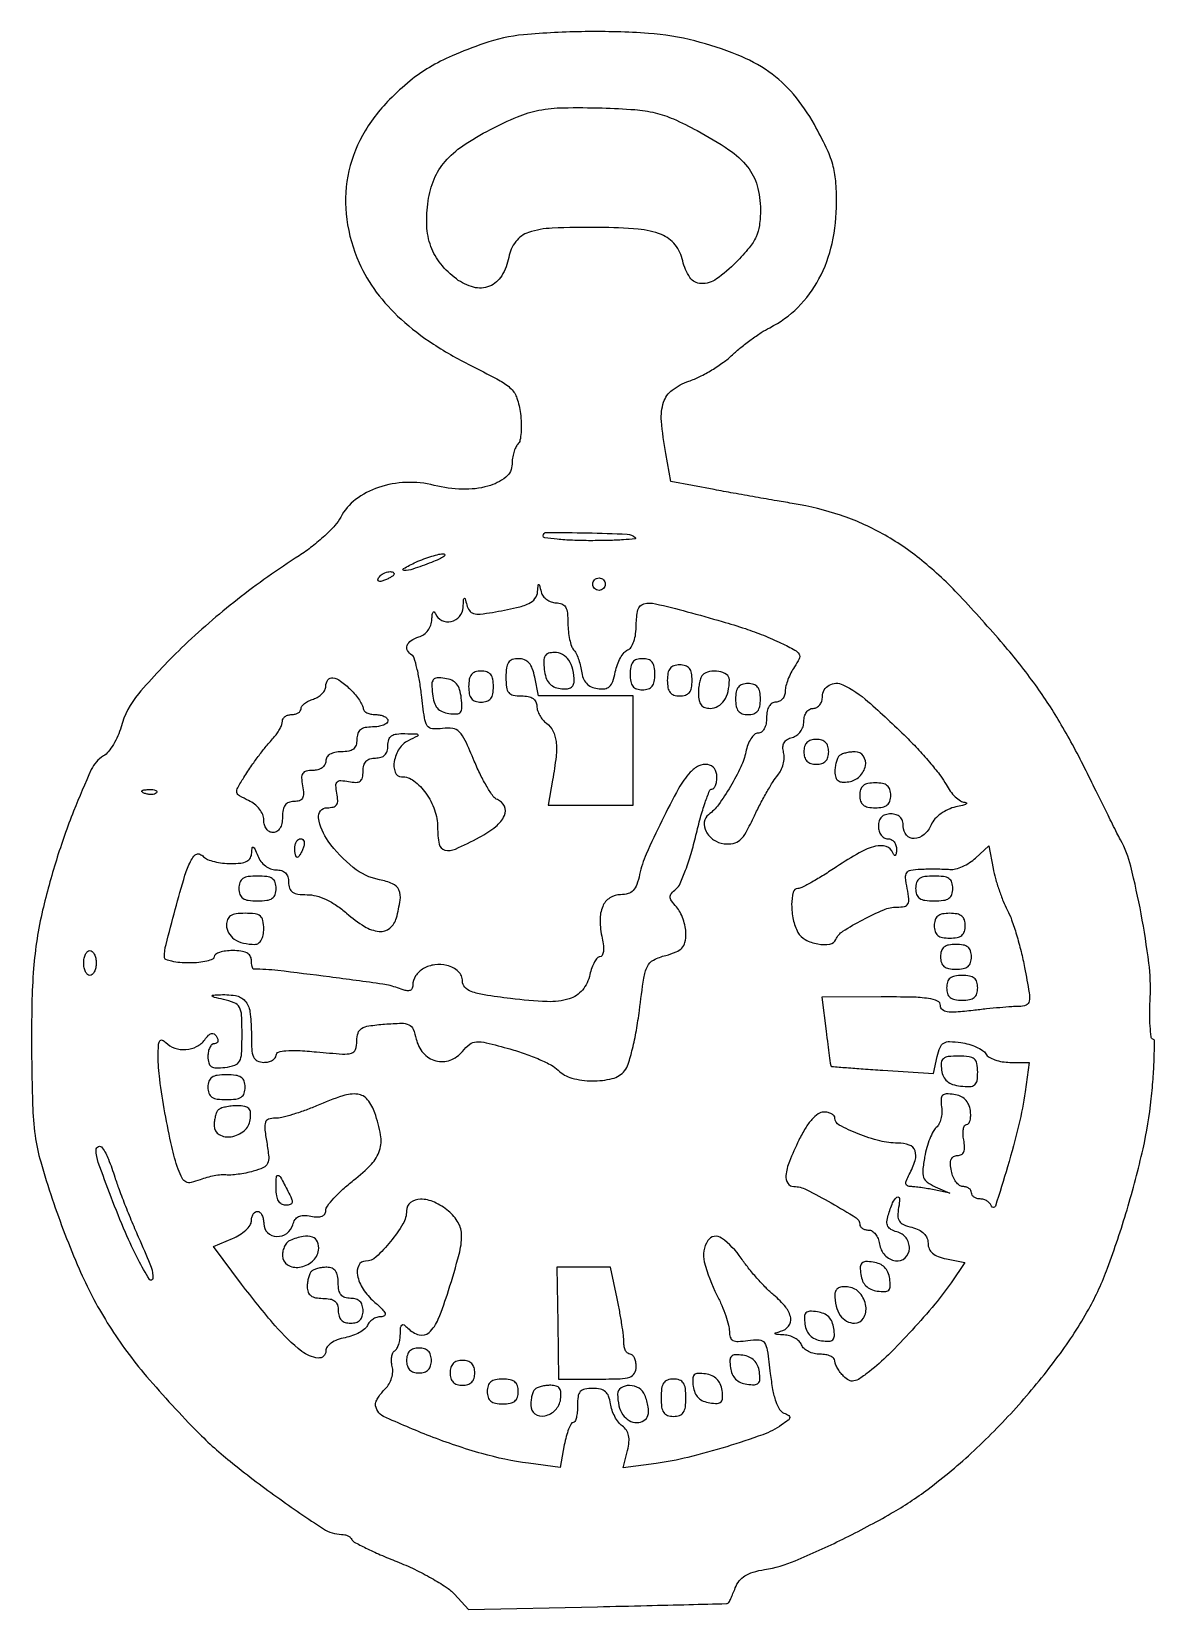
# Model space of a CAD drawing. Extents: x 1 to 181, y 0 to 254.
import ezdxf

# ---------------------------------------------------------------- set-up
doc = ezdxf.new("R2010")
doc.units = 0

msp = doc.modelspace()

# ---------------------------------------------------------------- linework, layer by layer
for points in [[(73.448727, 252.05538, 0.014695), (68.3467, 250.068041, 0.033849), (64.674355, 248.209544, 0.038167), (61.559897, 246.021326, 0.024163), (58.272237, 243.036942, 0.070012), (53.891283, 237.22118, 0.080338), (51.538196, 230.683221, 0.080402), (51.366782, 223.741212, 0.070269), (53.348352, 216.746986, 0.057849), (56.126781, 212.026188, 0.046294), (60.108587, 207.665823, 0.041023), (65.317983, 203.654208, 0.028492), (71.778123, 199.978874, -0.00892), (76.074731, 197.752228, -0.071103), (77.864872, 196.425126, -0.120071), (78.785772, 194.929467, -0.044402), (79.339644, 192.5, -0.024267), (79.479092, 190.898965, -0.029622), (79.447715, 189.395938, -0.03054), (79.273173, 188.167689, -0.145797), (78.942297, 187.55, 0.088103), (78.58022, 187.027035, 0.036086), (78.2768, 186.215229, 0.034287), (78.069517, 185.275021, 0.037128), (78, 184.340142, -0.229606), (76.971516, 182.218544, -0.100472), (74.110078, 180.773133, -0.073934), (70.001594, 180.278257, -0.054792), (65.463972, 180.904755, 0.071027), (60.936505, 181.381245, 0.072554), (56.491243, 180.564016, 0.078817), (52.784315, 178.61538, 0.11355), (50.396483, 175.799821, -0.064349), (49.470984, 174.463636, -0.022062), (47.81436, 172.783696, -0.021507), (45.802962, 171.071348, -0.023253), (43.702027, 169.584896, 0.023686), (33.752642, 162.532583, 0.025416), (24.756916, 154.725023, 0.025575), (17.804701, 147.322374, 0.1097), (15.004225, 142, -0.036804), (14.500912, 140.57449, -0.033144), (13.778939, 139.185168, -0.034719), (12.960267, 138.026028, -0.08287), (12.171273, 137.332488, 0.146881), (10.224651, 135.128103, 0.014047), (7.376836, 128.459646, 0.018041), (4.58962, 120.566307, 0.018092), (2.38163, 112.5, 0.019633), (1.484153, 107.876912, 0.018393), (0.928507, 103.096001, 0.014811), (0.649164, 97.434637, 0.006683), (0.602198, 90, 0.005409), (0.760069, 81.164867, 0.027267), (1.170284, 76.246115, 0.034822), (2.072921, 71.95531, 0.012561), (3.928687, 66, 0.020188), (8.254588, 54.765949, 0.036876), (12.802301, 46.065884, 0.036246), (18.634348, 38.030645, 0.018791), (26.981195, 28.850241, 0.028754), (32.582317, 23.757954, 0.014895), (40.110669, 18.028092, 0.009418), (47.597707, 12.884499, 0.14682), (50.544972, 12, -0.058422), (51.062464, 11.939327, -0.058138), (51.552794, 11.760583, -0.063653), (51.9442, 11.496897, -0.116166), (52.166667, 11.184962, 0.176331), (52.552434, 10.760175, 0.007031), (54.446274, 9.797299, 0.011646), (56.768296, 8.723895, 0.007898), (59.458948, 7.605526, -0.017235), (62.2908, 6.365973, -0.016972), (65.045402, 4.928397, -0.017114), (67.369036, 3.506438, -0.060072), (68.704524, 2.373816), (70.991152, -0.093497), (91.745576, 0.351146, 0.000434), (99.722645, 0.528973, 0.000709), (106.484096, 0.695169, 0.000062), (112.545213, 0.853506, 0.082579), (112.774751, 0.897895, 0.18755), (112.916533, 1.023914, 0.007277), (113.232334, 1.66317, 0.012096), (113.582959, 2.448101, 0.008148), (113.94666, 3.359705, -0.075595), (114.585873, 4.491219, -0.086231), (115.508773, 5.323195, -0.069305), (116.825375, 5.916225, -0.0315), (118.671909, 6.332716, 0.059738), (123.609815, 7.742996, 0.014841), (131.274609, 11.232391, 0.015901), (139.082386, 15.383842, 0.030607), (145, 19.275137, 0.027283), (152.410499, 25.484442, 0.022515), (159.615367, 32.858549, 0.02286), (165.987257, 40.689054, 0.031989), (170.879928, 48.26572, 0.039024), (173.925846, 54.88237, 0.015998), (177.051217, 64.268814, 0.016118), (179.628135, 74.066269, 0.030392), (180.963962, 82.12864, 0.007495), (181.284153, 85.739592, 0.012098), (181.436101, 88.821883, 0.00586), (181.470248, 91.381019, 0.319706), (181.205259, 91.754365, -0.289657), (180.926951, 92.104039, -0.011277), (180.779353, 93.819981, -0.017004), (180.71704, 95.949835, -0.010823), (180.782507, 98.429055, 0.0433), (180.568187, 103.992799, 0.015217), (179.329371, 111.896245, 0.014199), (177.6604, 119.564442, 0.063545), (176.002489, 123.843714, -0.007705), (175.437165, 124.926608, -0.000626), (174.00185, 127.79135, -0.000842), (172.299571, 131.213964, -0.000647), (170.451992, 134.956626, 0.018072), (166.466346, 142.368072, 0.02402), (162.289204, 148.777575, 0.021393), (157.144331, 155.293096, 0.010672), (150.114827, 163.108445, 0.033284), (143.986436, 168.822217, 0.044034), (137.67389, 173.102481, 0.045749), (130.913179, 176.092501, 0.04065), (123.449061, 177.948498, -0.00203), (120.671416, 178.415347, -0.001046), (117.198478, 179.021049, -0.00104), (113.628427, 179.659045, -0.001573), (110.52448, 180.230498), (103.548961, 181.537435), (102.756544, 186.018718, -0.021754), (102.063564, 191.257428, -0.099593), (102.400305, 194.291983, -0.155045), (103.788647, 196.250364, -0.078819), (106.480838, 197.683418, 0.032875), (108.224713, 198.415718, 0.020128), (110.179184, 199.492462, 0.020144), (112.036463, 200.720147, 0.033526), (113.480838, 201.915617, -0.019131), (114.855621, 203.12178, -0.013281), (116.494371, 204.38143, -0.013416), (118.134758, 205.508378, -0.026747), (119.5, 206.293033, 0.078911), (124.033926, 209.568676, 0.074543), (127.434276, 214.146796, 0.068652), (129.54233, 219.869588, 0.052659), (130.278847, 226.5, 0.023504), (130.135834, 229.936586, 0.047801), (129.641385, 232.591653, 0.042331), (128.608112, 235.301709, 0.014881), (126.689171, 239, 0.048059), (123.315612, 243.884478, 0.065), (119.359012, 247.500832, 0.058417), (114.275696, 250.238258, 0.030628), (107.439001, 252.473873, 0.046896), (99.958221, 253.689418, 0.01992), (89.795885, 253.969185, 0.019346), (79.864504, 253.462263, 0.063175)], [(107.813734, 238.031417, -0.025221), (112.930908, 234.952166, -0.076242), (115.914823, 232.20383, -0.101031), (117.470427, 229.163318, -0.067986), (118, 225.286613, -0.032657), (117.833815, 222.744897, -0.076321), (117.303183, 220.919697, -0.065687), (116.195343, 219.177766, -0.019447), (114.068595, 216.832313, -0.043973), (110.923043, 214.142349, -0.162761), (108.459335, 213.388586, -0.240936), (106.644454, 214.376881, -0.096064), (105.488217, 217.053647, 0.114565), (104.254893, 219.644158, 0.130453), (102.054273, 221.278788, 0.074819), (98.32872, 222.151411, 0.018189), (92, 222.432241, 0.011447), (84.470369, 222.319885, 0.070667), (80.669069, 221.632436, 0.150248), (78.589375, 220.153131, 0.117742), (77.455036, 217.612012, -0.090392), (76.322549, 214.654901, -0.160011), (74.357317, 212.974493, -0.163352), (71.810275, 212.805497, -0.095047), (69.019598, 214.143631, -0.064927), (66.50164, 216.567255, -0.082119), (64.92386, 219.381711, -0.076315), (64.265643, 222.718861, -0.04785), (64.477732, 226.700074, -0.060867), (65.457039, 230.232605, -0.081261), (67.205621, 233.058016, -0.06608), (70.060436, 235.574424, -0.027259), (74.5, 238.211575, -0.021684), (78.880657, 240.263957, -0.051222), (82.32914, 241.302145, -0.043139), (86.258076, 241.711623, -0.011772), (92.5, 241.674665, -0.0109), (97.765398, 241.404514, -0.040148), (101.056839, 240.895901, -0.046346), (103.981122, 239.906689, -0.018116)], [(97.84634, 172.486993, -0.634383), (97.776531, 172.292886, -0.006799), (95.938196, 172.143054, -0.010965), (93.573686, 172.034693, -0.005967), (90.666667, 172, -0.009586), (87.727164, 172.056364, -0.015871), (85.252083, 172.230114, -0.009689), (83.270912, 172.471419, -0.373613), (83, 172.783367, -0.415701), (83.560717, 173.341246, -0.003721), (90.107974, 173.25928, -0.005122), (96.526183, 173.065368, -0.188421)], [(65, 168.5, -0.010311), (62.010409, 167.418959, -0.085406), (60.589591, 167.195563, -0.764014), (60.50743, 167.515286, -0.022031), (62.5, 168.536115, -0.017606), (63.758619, 169.05965, -0.017255), (65.059375, 169.497176, -0.017427), (66.225207, 169.801227, -0.060302), (67, 169.878818, -0.401021), (67.161958, 169.717501, -0.253165), (67.03125, 169.461014, -0.045293), (66.252467, 169.022262, -0.013736)], [(59, 166.606989, -0.2252), (58.911231, 166.419896, -0.029412), (58.544118, 166.154486, -0.029555), (58.042538, 165.875192, -0.020646), (57.448062, 165.618443, -0.036408), (56.868281, 165.443138, -0.155351), (56.512472, 165.474315, -0.32948), (56.393111, 165.674071, -0.1144), (56.507079, 166.011454, -0.115814), (57.098109, 166.603931, -0.080554), (57.973761, 166.969265, -0.115534), (58.708846, 166.972535, -0.349578)], [(93, 165, -0.099038), (92.923658, 164.618362, -0.097945), (92.70625, 164.29375, -0.097945), (92.381638, 164.076342, -0.099038), (92, 164, -0.099038), (91.618362, 164.076342, -0.097945), (91.29375, 164.29375, -0.097945), (91.076342, 164.618362, -0.099038), (91, 165, -0.099038), (91.076342, 165.381638, -0.097945), (91.29375, 165.70625, -0.097945), (91.618362, 165.923658, -0.099038), (92, 166, -0.099038), (92.381638, 165.923658, -0.097945), (92.70625, 165.70625, -0.097945), (92.923658, 165.381638, -0.099038)], [(85.073324, 162, -0.092804), (86.015853, 161.82354, -0.169647), (86.60404, 161.321801, -0.106941), (86.914483, 160.370309, -0.025582), (87, 158.7, 0.025249), (87.067357, 157.367011, 0.027796), (87.268876, 156.090312, 0.028758), (87.561713, 155.030694, 0.110365), (87.915324, 154.45, -0.077909), (88.290499, 153.914697, -0.027055), (88.660083, 153.044688, -0.026109), (88.969835, 152.026785, -0.027536), (89.165324, 151, 0.057891), (89.452571, 149.869074, 0.095137), (89.970403, 149.032168, 0.100643), (90.737564, 148.477047, 0.071309), (91.760807, 148.179033, 0.064175), (92.928892, 148.164019, 0.160954), (93.692392, 148.518335, 0.12411), (94.215065, 149.33346, 0.031467), (94.623021, 150.865105, -0.037598), (94.95563, 152.055067, -0.041094), (95.455427, 153.145261, -0.045013), (96.036956, 153.99171, -0.128821), (96.612214, 154.404687, 0.159047), (97.172007, 154.859094, 0.061179), (97.614053, 155.771217, 0.049524), (97.904213, 157.009869, 0.032797), (98, 158.468615, -0.057663), (98.279367, 160.882964, -0.279604), (99.204707, 161.826465, -0.120384), (101.111897, 161.845953, -0.008933), (106.20121, 160.561262, -0.003353), (111.857819, 158.984562, -0.010936), (115.571536, 157.834089, -0.015364), (118.484401, 156.760856, -0.014833), (121.360741, 155.499058, -0.012388), (123.546237, 154.394834, -0.143971), (124.221066, 153.729132, -0.243314), (124.242988, 152.970219, -0.040657), (123.48266, 151.671781, 0.034123), (122.915089, 150.730897, 0.027705), (122.435531, 149.654657, 0.028527), (122.104375, 148.609142, 0.062507), (122, 147.777494, -0.08302), (121.886503, 147.098647, -0.092668), (121.559375, 146.522139, -0.100591), (121.072138, 146.136635, -0.117751), (120.5, 146, 0.140575), (119.88002, 145.822179, 0.118484), (119.4, 145.333333, 0.088208), (119.09863, 144.543379, 0.04716), (119, 143.5, -0.048485), (118.903334, 142.505474, -0.077418), (118.6125, 141.704545, -0.102695), (118.168934, 141.185888, -0.166156), (117.625, 141, 0.183413), (117.054503, 140.783442, 0.066089), (116.477118, 140.116061, 0.054531), (115.979789, 139.142513, 0.041508), (115.648169, 137.990845, -0.061413), (114.846229, 135.57146, -0.02315), (113.168036, 132.417824, -0.022471), (111.24207, 129.479837, -0.078823), (109.651607, 127.880173, 0.210523), (108.964626, 126.693713, 0.150754), (109.257072, 125.168086, 0.121068), (110.458146, 123.824923, 0.121718), (112.142606, 123.194766, 0.076447), (113.62899, 123.249577, 0.13936), (114.705368, 123.791463, 0.081786), (115.690629, 125.049857, 0.014932), (117.038105, 127.694766, -0.009988), (118.015142, 129.660364, -0.009876), (119.073447, 131.592866, -0.009782), (120.0657, 133.246924, -0.037145), (120.779279, 134.217118, 0.06407), (121.304529, 135.018036, 0.048958), (121.668766, 136.001656, 0.049977), (121.828258, 137.009583, 0.078371), (121.741405, 137.880867, -0.065937), (121.629454, 138.778372, -0.127087), (121.814712, 139.473634, -0.130255), (122.309087, 139.981157, -0.071042), (123.116175, 140.320129, 0.090689), (123.859785, 140.667179, 0.081106), (124.466226, 141.266394, 0.078894), (124.863196, 142.04389, 0.078815), (125, 142.90638, -0.066206), (125.109095, 143.726668, -0.089551), (125.429116, 144.401063, -0.106036), (125.914282, 144.842133, -0.132401), (126.5, 145, 0.12694), (127.07205, 145.14761, 0.100762), (127.559375, 145.563021, 0.089679), (127.886976, 146.184424, 0.076722), (128, 146.916667, -0.271984), (129.07025, 148.738605, -0.24502), (131.278175, 148.800403, -0.067158), (135.323088, 146.111367, -0.014279), (141.526856, 140.339178, -0.011982), (143.534821, 138.263842, -0.011726), (145.455964, 136.079987, -0.011688), (147.050808, 134.08611, -0.042632), (147.91898, 132.719869, 0.040228), (148.578777, 131.670455, 0.042881), (149.385559, 130.764207, 0.047003), (150.212176, 130.117682, 0.124416), (150.91898, 129.881685, -0.171224), (151.175318, 129.769096, -0.514573), (151.154325, 129.611818, -0.05758), (150.567203, 129.38234, -0.012305), (149.5, 129.129134, 0.053301), (148.234093, 128.716855, 0.051165), (147.065133, 128.041972, 0.053919), (146.118325, 127.188562, 0.079075), (145.512872, 126.247449, -0.109609), (144.351708, 124.662223, -0.16792), (142.78986, 124.024753, -0.234244), (141.527469, 124.566558, -0.178148), (141, 126, 0.072254), (140.873159, 126.873159, 0.124864), (140.5, 127.5, 0.124864), (139.873159, 127.873159, 0.072254), (139, 128, 0.072254), (138.126841, 127.873159, 0.124864), (137.5, 127.5, 0.124864), (137.126841, 126.873159, 0.072254), (137, 126, 0.072314), (137.111864, 125.230589, 0.08892), (137.4375, 124.583333, 0.10214), (137.924246, 124.153209, 0.130775), (138.5, 124, -0.117584), (139.065902, 123.865052, -0.105533), (139.536184, 123.485938, -0.097345), (139.837493, 122.918248, -0.084943), (139.921053, 122.25, -0.021021), (139.862835, 121.583427, -0.185333), (139.724694, 121.327933, -0.449116), (139.54862, 121.351958, -0.051902), (139.337719, 121.75, 0.224546), (138.271539, 122.734335, 0.137639), (136.528691, 122.786953, 0.067502), (133.930123, 121.754538, 0.019927), (130.276102, 119.5, -0.00859), (128.209618, 118.159363, -0.01173), (126.30024, 117.028125, -0.008652), (124.681024, 116.155914, -0.119766), (124.03945, 116, 0.346552), (123.268681, 115.392862, 0.059017), (123.032096, 113.405736, 0.052348), (123.284015, 110.99211, 0.070818), (124.035184, 108.934259, 0.149911), (125.219771, 107.758182, 0.075166), (127.231673, 107.05974, 0.08288), (129.174905, 107.023385, 0.262282), (130.166667, 107.792595, -0.1528), (131.272519, 109.101897, -0.01972), (134.481692, 110.968216, -0.022285), (137.858538, 112.56933, -0.099877), (139.993034, 113, 0.047366), (141.206694, 113.115232, 0.222792), (141.758751, 113.515844, 0.155756), (141.915364, 114.306306, 0.020994), (141.65, 116, -0.022609), (141.380731, 117.75567, -0.17843), (141.578085, 118.541112, -0.20466), (142.221021, 118.951167, -0.030859), (143.775, 119.110691, -0.007138), (144.965748, 119.142041, -0.005177), (146.292127, 119.144284, -0.00523), (147.551753, 119.120195, -0.011378), (148.517347, 119.069613, 0.082784), (149.443543, 119.153291, 0.040261), (150.568284, 119.545808, 0.038491), (151.701782, 120.155059, 0.045002), (152.666392, 120.903824), (154.798091, 122.889804), (155.484776, 119.229457, 0.021903), (155.863328, 117.607185, 0.013891), (156.43859, 115.752936, 0.013951), (157.106181, 113.960353, 0.024954), (157.767522, 112.534555, -0.035792), (158.462817, 110.946336, -0.012234), (159.246187, 108.555463, -0.012091), (159.984834, 105.865406, -0.013666), (160.560002, 103.25, -0.004852), (161.292444, 99.211973, -0.079548), (161.307462, 97.842829, -0.268619), (160.808752, 97.216752, -0.092568), (159.628211, 96.991308, 0.016535), (158.475518, 96.948465, 0.004053), (156.582974, 96.799931, 0.004147), (154.416056, 96.594055, 0.004131), (152.25, 96.352017, -0.010464), (149.535834, 96.083493, -0.056929), (148.061616, 96.136662, -0.142616), (147.297966, 96.489762, -0.216901), (147, 97.14432, 0.297462), (146.53527, 97.85636, 0.067524), (145.079669, 98.274052, 0.031274), (142.406258, 98.493971, 0.005768), (137.459519, 98.533611), (127.919039, 98.5), (128.584718, 93, 0.001858), (128.848912, 90.883155, 0.002992), (129.091515, 89.081663, 0.000556), (129.316457, 87.496442, 0.172045), (129.375199, 87.384383, 0.168578), (129.493072, 87.332703, 0.000253), (131.869794, 87.14532, 0.001991), (134.54238, 86.946676, 0.001223), (137.692184, 86.732907), (145.884368, 86.197047), (146.482306, 88.919442, -0.038513), (146.93267, 90.411246, -0.167455), (147.520444, 91.106238, -0.14427), (148.466498, 91.348201, -0.026212), (150.290122, 91.186234, -0.034782), (151.577452, 90.911134, -0.036573), (152.792007, 90.463403, -0.039261), (153.772055, 89.921909, -0.114924), (154.29969, 89.365316, 0.128135), (154.823454, 88.840855, 0.048364), (155.771052, 88.401061, 0.043886), (156.945657, 88.100935, 0.040634), (158.185614, 88), (161.271848, 88), (160.631305, 83.25, -0.026254), (159.640173, 77.998464, -0.011669), (157.81195, 71.190984, -0.006956), (155.84909, 64.837033, -0.723886), (155.221848, 64.834455, 0.098998), (154.967293, 65.27997, 0.07037), (154.531314, 65.657621, 0.067541), (153.98725, 65.912723, 0.076038), (153.416667, 66, -0.068857), (152.8752, 66.074923, -0.085122), (152.416146, 66.29375, -0.099913), (152.109202, 66.618662, -0.140362), (152, 67, 0.137189), (151.893362, 67.381339, 0.100221), (151.59362, 67.70625, 0.08621), (151.145284, 67.924981, 0.070593), (150.616577, 68, -0.159737), (150.051939, 68.185111, -0.074439), (149.49915, 68.734375, -0.062319), (149.040596, 69.543651, -0.050582), (148.755249, 70.5, -0.033959), (148.615383, 71.650362, -0.108828), (148.740522, 72.407946, -0.174793), (149.124058, 72.839465, -0.125176), (149.755249, 73, 0.125176), (150.38644, 73.160535, 0.174793), (150.769976, 73.592054, 0.108828), (150.895115, 74.349638, 0.033959), (150.755249, 75.5, -0.034354), (150.639531, 76.458048, -0.057756), (150.691174, 77.265625, -0.083398), (150.888209, 77.812771, -0.271042), (151.208223, 78, 0.242371), (151.539454, 78.170582, 0.088822), (151.771788, 78.660938, 0.062786), (151.87418, 79.388103, 0.03891), (151.819551, 80.25, 0.071586), (151.53049, 81.240283, 0.093209), (150.988327, 82.011367, 0.09155), (150.194586, 82.542255, 0.06665), (149.16996, 82.83004, 0.036557), (147.943457, 82.913112, 0.197998), (147.340644, 82.660806, 0.197884), (147.090471, 82.056908, 0.036511), (147.177686, 80.83004, -0.050998), (147.218308, 79.864593, -0.048048), (147.065256, 78.890699, -0.051619), (146.754178, 78.051678, -0.104309), (146.320634, 77.5, 0.0988), (145.815496, 76.871452, 0.026211), (145.279209, 75.694645, 0.025531), (144.798559, 74.26407, 0.023808), (144.453186, 72.758364, 0.019892), (144.156231, 70.621608, 0.109871), (144.295047, 69.475689, 0.154117), (144.882837, 68.694808, 0.051501), (146.140278, 67.980156), (148.5, 66.943584), (146, 67.458137, 0.008429), (144.948598, 67.656125, 0.007655), (143.856852, 67.825552, 0.007686), (142.875578, 67.947139, 0.024326), (142.214816, 67.986345, -0.104205), (141.672723, 68.106592, -0.259929), (141.439627, 68.42213, -0.131057), (141.514888, 68.984731, -0.024451), (141.964816, 69.934259, 0.04542), (142.930623, 72.214674, 0.166184), (142.900419, 73.761962, 0.224311), (141.97003, 74.683472, 0.085026), (140.122124, 75, -0.062556), (137.238139, 75.362239, -0.031907), (133.759611, 76.490685, -0.025494), (130.676762, 77.898811, -0.279817), (130, 79.01342, 0.176939), (129.862459, 79.389921, 0.092533), (129.471034, 79.710192, 0.072656), (128.888214, 79.927012, 0.052823), (128.199266, 80, 0.154825), (127.295002, 79.713117, 0.058234), (126.294312, 78.816212, 0.044386), (125.247552, 77.39549, 0.023509), (124.199266, 75.473249, 0.017247), (122.668736, 72.025266, 0.06843), (122.104312, 69.783253, 0.172842), (122.401029, 68.529146, 0.254322), (123.374047, 68, -0.116254), (125.391337, 67.524537, -0.014292), (129.411683, 65.372266, -0.009873), (133.413232, 62.974428, -0.258326), (134, 61.914505, 0.154105), (134.110111, 61.56573, 0.097902), (134.420194, 61.268636, 0.080391), (134.883488, 61.06816, 0.062068), (135.430449, 61, -0.145606), (136.000991, 60.830253, -0.083039), (136.534572, 60.339062, -0.070703), (136.951678, 59.610354, -0.059475), (137.180449, 58.75, 0.154747), (138.044174, 56.953421, 0.168082), (139.757554, 56.055858, 0.221965), (141.321478, 56.51804, 0.214868), (142, 58.024069, 0.074823), (141.860223, 58.95289, 0.086878), (141.454324, 59.747903, 0.088134), (140.808187, 60.349366, 0.079671), (139.971957, 60.717584, -0.058118), (139.030574, 61.084753, -0.1515), (138.523924, 61.594762, -0.143918), (138.380168, 62.320667, -0.050599), (138.584352, 63.373965, -0.024286), (139.299862, 65.3893, -0.136651), (139.994908, 66.282395, -0.609485), (140.392659, 66.086871, -0.052063), (140.268058, 64.621922, 0.044068), (140.132457, 63.281309, 0.151397), (140.377886, 62.452165, 0.14553), (141.056694, 61.887952, 0.039654), (142.392235, 61.437691, -0.050986), (143.503805, 61.034719, -0.082347), (144.32447, 60.456246, -0.097296), (144.824336, 59.723231, -0.101475), (145, 58.866592, 0.103669), (145.186724, 57.975689, 0.114033), (145.712847, 57.269471, 0.087254), (146.6232, 56.736863, 0.039495), (147.956961, 56.358608), (150.913921, 55.767216), (148.699915, 52.509013, -0.024928), (146.100493, 49.066066, -0.011775), (142.42839, 44.88002, -0.011699), (138.609436, 40.918164, -0.02847), (135.569072, 38.232992, -0.01797), (133.995799, 37.084495, -0.102981), (133.045309, 36.694449, -0.170894), (132.262034, 36.816316, -0.073263), (131.400645, 37.456498, -0.034292), (130.864647, 38.071532, -0.033211), (130.411439, 38.760436, -0.035047), (130.096609, 39.419873, -0.094116), (130, 39.928571, 0.208536), (129.821385, 40.338207, 0.082051), (129.297053, 40.685268, 0.062515), (128.523113, 40.921372, 0.042835), (127.606989, 41, -0.058092), (126.64904, 41.111675, -0.059009), (125.747841, 41.440625, -0.065064), (125.03509, 41.925958, -0.119725), (124.638374, 42.5, 0.111097), (124.250188, 43.082666, 0.061841), (123.561696, 43.59345, 0.057044), (122.696655, 43.960001, 0.059077), (121.781385, 44.116001, -0.006024), (120.642176, 44.187697, -0.189326), (120.393323, 44.307637, -0.550003), (120.431698, 44.452921, -0.012815), (121.25, 44.689326, 0.159172), (122.545912, 45.522356, 0.220618), (122.8821, 46.84165, 0.125964), (122.0741, 48.578757, 0.04636), (120.160571, 50.518342, -0.023932), (118.899484, 51.686963, -0.012705), (117.447119, 53.245424, -0.012617), (116.040082, 54.917498, -0.019101), (114.910571, 56.446949, 0.085834), (111.757204, 59.704447, 0.428553), (109.520601, 59.29893, 0.212254), (108.956469, 55.876872, 0.054193), (111, 50.5, -0.017542), (111.765552, 48.85856, -0.017647), (112.4125, 47.170734, -0.017761), (112.870972, 45.663133, -0.065017), (113, 44.675059, 0.077839), (113.146754, 43.738098, 0.203122), (113.583121, 43.231976, 0.127296), (114.418094, 43.058147, 0.024442), (115.970429, 43.208968, -0.044479), (117.797486, 43.31291, -0.239821), (118.642778, 42.848024, -0.114218), (119.111203, 41.639511, -0.007417), (119.592804, 37.882496, 0.016832), (119.971838, 35.310533, 0.038393), (120.469708, 33.414029, 0.052871), (121.073725, 32.12808, 0.166417), (121.795074, 31.525143, -0.0425), (122.565558, 31.151667, -0.316665), (122.722851, 30.80052, -0.180431), (122.461624, 30.373712, -0.015861), (121.422699, 29.61171, -0.063487), (118.372411, 28.045719, -0.01274), (112.566505, 26.108679, -0.014271), (106.327411, 24.395387, -0.026901), (101.196844, 23.431698), (95.893687, 22.728236), (96.594303, 25.519709, 0.036564), (96.830173, 26.871009, 0.078384), (96.770324, 27.924797, 0.097503), (96.409853, 28.759704, 0.084566), (95.744636, 29.444776, -0.074084), (95.125274, 30.056591, -0.0395), (94.547766, 30.968241, -0.038255), (94.094246, 32.013875, -0.04819), (93.847177, 33.039185, 0.053049), (93.548596, 34.227563, 0.127155), (93.035635, 34.969201, 0.126573), (92.225828, 35.371357, 0.052328), (91, 35.5, 0.045691), (89.696294, 35.380615, 0.166064), (88.981158, 34.978942, 0.151246), (88.622817, 34.196966, 0.035968), (88.539421, 32.75, -0.025574), (88.500619, 31.696164, -0.040751), (88.34868, 30.807813, -0.049367), (88.119523, 30.179072, -0.288268), (87.834734, 30, 0.277833), (87.507219, 29.802788, 0.027953), (87.110197, 28.939181, 0.028717), (86.726688, 27.772545, 0.018686), (86.413143, 26.388702), (85.735659, 22.777405), (80.61783, 23.452287, -0.03642), (73.146658, 24.997283, -0.023701), (64.789691, 27.80497, -0.015537), (57.312799, 30.988969, -0.292199), (56, 33.043581, -0.119884), (56.101223, 33.459686, -0.027219), (56.472133, 34.090292, -0.026674), (56.992021, 34.789368, -0.023159), (57.607261, 35.464404, 0.068078), (58.185631, 36.22608, 0.054106), (58.59328, 37.175929, 0.055392), (58.779715, 38.163305, 0.083123), (58.701141, 39.034836, -0.047055), (58.571832, 39.827347, -0.055585), (58.604738, 40.58583, -0.064622), (58.783945, 41.200976, -0.152332), (59.09388, 41.558021, 0.127874), (59.442146, 41.922355, 0.046235), (59.733827, 42.582444, 0.042128), (59.933056, 43.398431, 0.038836), (60, 44.259017, -0.02075), (60.044135, 45.322052, -0.208653), (60.25, 45.703962, -0.33231), (60.594414, 45.712003, -0.041795), (61.2, 45.2, 0.128518), (63.048139, 44.117732, 0.260676), (64.63559, 44.499273, 0.111016), (66.115129, 46.644395, 0.01971), (67.767595, 51.267944, 0.010083), (69.473256, 57.118527, 0.066318), (69.871289, 60.137985, 0.131219), (69.320364, 62.189763, 0.088292), (67.75, 64.056438, 0.06796), (65.48276, 65.476483, 0.1056), (63.236088, 65.963394, 0.169021), (61.650818, 65.417084, 0.229941), (61, 64.076725, -0.135675), (60.424136, 61.993576, -0.036237), (58.429513, 59.150926, -0.034526), (56.094573, 56.661155, -0.189328), (54.411106, 56, 0.286007), (53.303395, 55.309927, 0.166299), (53.098061, 53.701001, 0.094229), (54.004693, 51.498824, 0.067753), (55.75, 49.483635, -0.012596), (57.0553, 48.275074, -0.093926), (57.538141, 47.586242, -0.370095), (57.427019, 47.206758, -0.140355), (56.856989, 47.031601, 0.074781), (56.189938, 46.918116, 0.063325), (55.543556, 46.610426, 0.065364), (55.014622, 46.163732, 0.093406), (54.692937, 45.64219, -0.132844), (54.28067, 45.077406, -0.043815), (53.418455, 44.501937, -0.040026), (52.305296, 44.003562, -0.035902), (51.085948, 43.66719, 0.039966), (49.842058, 43.313158, 0.06249), (48.857072, 42.79787, 0.080543), (48.218559, 42.181758, 0.162024), (48, 41.525, -0.443121), (46.751933, 40.393254, -0.144393), (44.144417, 41.448307, -0.047218), (39.829518, 45.596085, -0.016547), (34.431165, 52.303416), (29.895775, 58.336818), (32.947887, 59.620135, 0.040116), (34.115789, 60.225511, 0.047418), (35.103442, 60.981283, 0.053997), (35.785485, 61.766857, 0.152947), (36, 62.451726, -0.062736), (36.074571, 63.043715, -0.08089), (36.29375, 63.545195, -0.098163), (36.618626, 63.880788, -0.152651), (37, 64, -0.191087), (37.381882, 63.848523, -0.088204), (37.70625, 63.4125, -0.068025), (37.926307, 62.765418, -0.048028), (38, 62, 0.205191), (38.604818, 60.588256, 0.184154), (40.080689, 59.969406, 0.164984), (41.720296, 60.46621, 0.175207), (42.670161, 61.846696, -0.079982), (43.03523, 62.674388, -0.138758), (43.59596, 63.166202, -0.114298), (44.415276, 63.34654, -0.044511), (45.576542, 63.230119, 0.036956), (46.643953, 63.106818, 0.100231), (47.39262, 63.226616, 0.159533), (47.833409, 63.579335, 0.145906), (48, 64.138066, -0.165166), (48.247478, 64.866809, -0.021833), (49.310755, 66.133252, -0.023401), (50.753333, 67.565863, -0.017662), (52.462144, 69.004643, 0.035337), (55.346993, 71.613181, 0.114972), (56.654868, 73.814619, 0.120522), (56.822632, 76.30573, 0.040719), (55.902175, 79.850777, 0.084992), (54.720246, 81.988783, 0.196105), (53.145432, 82.867439, 0.112164), (50.744661, 82.622271, 0.019952), (46.5, 81, -0.013961), (44.566622, 80.234417, -0.014459), (42.615805, 79.5875, -0.014299), (40.898663, 79.125753, -0.058591), (39.829197, 79, 0.076754), (38.774377, 78.837118, 0.236532), (38.271401, 78.348479, 0.113071), (38.161683, 77.356381, 0.013082), (38.478854, 75.125162, -0.01675), (38.795131, 72.776751, -0.13452), (38.615498, 71.711524, -0.181944), (37.939195, 71.04735, -0.036241), (36.316752, 70.466211, -0.01836), (35.121654, 70.180349, -0.016288), (33.860183, 69.969656, -0.016576), (32.712091, 69.854726, -0.047157), (31.909402, 69.876903, 0.055732), (31.121878, 69.885185, 0.021186), (30.03303, 69.728189, 0.020671), (28.853501, 69.455863, 0.023775), (27.755358, 69.097087, -0.03265), (26.283821, 68.645039, -0.172767), (25.458452, 68.735687, -0.165346), (24.855623, 69.331177, -0.029306), (24.220774, 70.811233, -0.032164), (23.170332, 74.43291, -0.010708), (22.091136, 79.851963, -0.010663), (21.246048, 85.30199, -0.03314), (21, 89.010195, -0.012935), (21.044203, 90.718617, -0.112867), (21.25, 91.443791, -0.378927), (21.625083, 91.578618, -0.101864), (22.2, 91.2, 0.11488), (23.662804, 90.289727, 0.100227), (25.4544, 90.058964, 0.100687), (27.187841, 90.543164, 0.117116), (28.487114, 91.65149, -0.035799), (29.083899, 92.355807, -0.136192), (29.577812, 92.642267, -0.217097), (30.009935, 92.566886, -0.104618), (30.406374, 92.15149, -0.069159), (30.600803, 91.710766, -0.143563), (30.597898, 91.33825, -0.190197), (30.403939, 91.092868, -0.132266), (30.059017, 91, 0.187235), (29.654681, 90.843087, 0.089447), (29.311086, 90.392988, 0.069272), (29.078121, 89.724354, 0.049275), (29, 88.933578, 0.063986), (29.132247, 87.904395, 0.189333), (29.544419, 87.338889, 0.140684), (30.327844, 87.107494, 0.030565), (31.75, 87.183578, 0.052016), (33.336165, 87.535774, 0.194976), (34.096377, 88.185976, 0.108647), (34.430898, 89.435049, 0.011308), (34.5, 92.490179, 0.012331), (34.424237, 95.561729, 0.110482), (34.067566, 96.853521, 0.176368), (33.253114, 97.585603, 0.043122), (31.5, 98.121865, -0.005414), (30.046877, 98.449085, -0.127661), (29.677893, 98.644129, -0.64069), (29.727122, 98.798331, -0.016915), (30.668213, 98.881685, -0.051103), (33.423702, 98.750418, -0.17517), (34.975233, 97.909771, -0.148993), (35.777216, 96.168572, -0.033968), (36, 92.893011, 0.012008), (36.065782, 90.154367, 0.085204), (36.352187, 88.861626, 0.189582), (36.956003, 88.229809, 0.10876), (38, 88, 0.055282), (38.765066, 88.084848, 0.074865), (39.4125, 88.336228, 0.094311), (39.846784, 88.707903, 0.170334), (40, 89.144605, -0.324589), (40.357405, 89.637151, -0.058274), (41.53713, 89.874992, -0.034042), (43.491904, 89.903273, -0.009881), (46.5, 89.68223, 0.005407), (50.694019, 89.336292, 0.083985), (52.126184, 89.474338, 0.250528), (52.778667, 90.087843, 0.081486), (53, 91.436932, -0.073702), (53.190317, 92.721043, -0.184736), (53.761307, 93.457321, -0.102088), (54.937728, 93.876571, -0.014878), (57.47432, 94.15447, -0.013628), (60.190867, 94.296165, -0.117102), (61.372021, 94.046531, -0.1852), (62.054187, 93.333276, -0.045198), (62.553982, 91.754222, 0.126808), (63.687704, 89.513868, 0.147974), (65.706138, 88.258963, 0.15289), (68.030216, 88.354321, 0.137278), (70.001608, 89.753659, -0.055801), (71.17389, 90.910229, -0.154946), (72.244735, 91.312956, -0.073978), (73.809825, 91.163171, -0.006538), (77.661086, 90.154412, -0.017709), (80.084126, 89.392478, -0.018595), (82.407345, 88.471921, -0.018597), (84.345249, 87.531889, -0.074766), (85.399624, 86.75, 0.131915), (87.621994, 85.462698, 0.063249), (90.91295, 85.011088, 0.064065), (94.135948, 85.392877, 0.158505), (96.127555, 86.642225, 0.099774), (96.718477, 87.730986, 0.014587), (97.390594, 90.167126, 0.016002), (98.016573, 93.132742, 0.013114), (98.5, 96.335783, -0.005959), (99.211298, 101.55351, -0.074814), (99.791697, 103.451572, -0.163867), (100.786902, 104.475953, -0.055934), (102.75, 105.222149, 0.03215), (104.424455, 105.7692, 0.110238), (105.36355, 106.411174, 0.132701), (105.844721, 107.318282, 0.05602), (106, 108.699851, 0.04914), (105.888147, 109.835203, 0.035619), (105.551964, 111.061309, 0.036238), (105.059341, 112.190835, 0.063048), (104.474772, 113.027877, -0.025993), (103.674986, 114.009673, -0.153021), (103.463664, 114.630822, -0.185823), (103.665083, 115.194456, -0.041875), (104.40463, 115.92085, 0.115669), (105.068408, 116.798082, 0.015512), (105.947225, 118.957985, 0.017242), (106.834963, 121.628601, 0.01373), (107.612702, 124.564232, -0.009754), (108.343638, 127.414567, -0.015565), (109.090787, 129.815743, -0.009469), (109.794993, 131.73462, -0.309372), (110.182844, 132, 0.223106), (110.495658, 132.146893, 0.076366), (110.75996, 132.5875, 0.058081), (110.940214, 133.234154, 0.038974), (111, 134, 0.15874), (110.579453, 135.291264, 0.197712), (109.513054, 135.946109, 0.15379), (108.062574, 135.734487, 0.096487), (106.678571, 134.698775, 0.058477), (104.830155, 132.105008, 0.01071), (102.101778, 126.876014, 0.011158), (99.59801, 121.518579, 0.050857), (98.539297, 118.25, -0.031873), (98.07916, 116.621292, -0.104079), (97.500191, 115.669459, -0.134825), (96.681357, 115.168692, -0.070326), (95.487932, 115, 0.144914), (93.748403, 114.485023, 0.149465), (92.594766, 113.110966, 0.105192), (92.162938, 110.89039, 0.049706), (92.504936, 107.977529, -0.027055), (92.701005, 106.77863, -0.055984), (92.697364, 105.830888, -0.08933), (92.51117, 105.215664, -0.281805), (92.158911, 105, 0.214907), (91.731307, 104.807311, 0.051718), (91.268018, 104.159328, 0.043953), (90.844197, 103.234011, 0.031375), (90.53034, 102.138137, -0.117618), (89.322147, 99.639316, -0.14915), (87.202351, 98.219526, -0.084444), (83.665194, 97.773098, -0.020276), (77.75, 98.268089, -0.007487), (73.500793, 98.862589, -0.049074), (71.419148, 99.398665, -0.122353), (70.384792, 100.096652, -0.185507), (70, 101.0981, 0.105728), (69.825637, 101.913464, 0.092195), (69.32832, 102.632315, 0.079426), (68.531326, 103.205142, 0.054746), (67.487014, 103.592615, 0.093709), (65.538427, 103.707779, 0.100035), (63.731113, 103.094285, 0.112944), (62.460759, 101.907057, 0.149672), (62, 100.402306, -0.123848), (61.853795, 99.821099, -0.231203), (61.468732, 99.544164, -0.111446), (60.75928, 99.581733, -0.022113), (59.54437, 99.983131, 0.056123), (57.181303, 100.589523, 0.002369), (48.593146, 101.750115, 0.003562), (40.243761, 102.777743, 0.028843), (36.394045, 103, -0.289307), (36.241717, 103.09619, -0.046892), (36.115751, 103.440625, -0.039434), (36.028545, 103.925177, -0.024814), (36, 104.5, 0.152103), (35.797909, 105.148955, 0.12651), (35.25, 105.625, 0.082504), (34.322075, 105.911037, 0.033607), (33, 106, 0.031626), (31.850749, 105.927234, 0.048861), (30.88125, 105.70625, 0.06271), (30.209557, 105.384262, 0.254951), (30, 105, -0.295869), (29.748945, 104.612873, -0.04382), (28.825, 104.29375, -0.037669), (27.532944, 104.07239, -0.023598), (26, 104, -0.021669), (24.466928, 104.066471, -0.03482), (23.175, 104.270025, -0.038852), (22.241355, 104.562472, -0.306484), (22, 104.919233, -0.062176), (22.256672, 106.97534, -0.00437), (23.734783, 112.596729, -0.004946), (25.303536, 118.140712, -0.050145), (26.203972, 120.357359, -0.038797), (26.727218, 121.185286, -0.147272), (27.213739, 121.545397, -0.203025), (27.719839, 121.517095, -0.082418), (28.292641, 121.107359, 0.102293), (28.941644, 120.680741, 0.032883), (30.044088, 120.325287, 0.031233), (31.355459, 120.081625, 0.030326), (32.7, 120, 0.027292), (34.293151, 120.087024, 0.092922), (35.283547, 120.387378, 0.148945), (35.838755, 120.931678, 0.11637), (36.063386, 121.75, -0.023088), (36.130032, 122.557239, -0.520336), (36.305641, 122.649264, -0.171469), (36.552965, 122.386049, -0.008116), (37.031162, 121.25, 0.066926), (37.534944, 120.361577, 0.06698), (38.255379, 119.638046, 0.070798), (39.1001, 119.162854, 0.093033), (39.967776, 119, -0.069837), (40.860548, 118.874693, -0.125278), (41.495972, 118.503964, -0.126747), (41.872181, 117.878115, -0.072399), (42, 117, 0.080788), (42.158249, 116.026978, 0.165216), (42.62065, 115.418622, 0.117448), (43.486627, 115.093087, 0.031448), (44.965204, 115, -0.066673), (46.436812, 114.802891, -0.043307), (48.049483, 114.208991, -0.038983), (49.715272, 113.261086, -0.031326), (51.347219, 112, 0.042282), (54.208732, 109.887128, 0.115077), (56.582602, 109.094226, 0.195787), (58.307599, 109.615504, 0.158511), (59.369714, 111.25, 0.028424), (59.969953, 114.136807, 0.14218), (59.750981, 115.757504, 0.187619), (58.743625, 116.760252, 0.056744), (56.644032, 117.407002, -0.124766), (52.413259, 119.366277, -0.065069), (48.388662, 123.610053, -0.11581), (46.815186, 127.348889, -0.464246), (48.210197, 129, 0.058629), (49.18974, 129.115256, 0.187402), (49.72147, 129.482756, 0.158317), (49.91775, 130.161491, 0.03911), (49.788023, 131.328554, -0.031294), (49.628099, 132.587889, -0.215534), (49.842892, 133.157108, -0.215534), (50.412111, 133.371901, -0.031294), (51.671446, 133.211977, 0.039379), (52.853128, 133.081267, 0.164979), (53.527539, 133.286613, 0.186521), (53.889728, 133.840135, 0.052702), (54, 134.883423, -0.064034), (54.12144, 135.827779, -0.125985), (54.48623, 136.485428, -0.131465), (55.109637, 136.869599, -0.07284), (56, 137, 0.072254), (56.873159, 137.126841, 0.124864), (57.5, 137.5, 0.124864), (57.873159, 138.126841, 0.072254), (58, 139, -0.07643), (58.147955, 139.96226, -0.164757), (58.58529, 140.55993, -0.124414), (59.395336, 140.869424, -0.035516), (60.75, 140.93232, -0.002965), (62.629906, 140.874897, -0.288934), (62.841277, 140.730595, -0.397891), (62.767056, 140.526086, -0.003977), (61.25, 139.779505, 0.140271), (59.818372, 138.503217, 0.095751), (59.019122, 136.461101, 0.133855), (59.166304, 134.712883, 0.315009), (60.185549, 134, -0.162791), (62.190644, 133.329407, -0.076906), (64.115814, 131.351096, -0.070153), (65.518925, 128.64408, -0.084733), (66, 125.825686, 0.046981), (66.254161, 123.126723, 0.296522), (67.164789, 122.176857, 0.165372), (68.878653, 122.345041, 0.015376), (72.75, 124.245505, 0.046342), (75.355917, 125.951749, 0.114331), (76.768081, 127.731315, 0.221745), (76.778132, 129.233646, 0.196121), (75.62916, 130.312063, -0.147811), (74.965722, 130.826858, -0.019107), (73.971583, 132.346933, -0.020943), (72.910335, 134.29371, -0.016075), (71.911353, 136.500584, 0.010406), (70.445551, 139.83894, 0.084076), (69.500857, 141.212994, 0.16574), (68.428654, 141.760665, 0.072496), (66.811764, 141.759065, -0.056153), (65.162974, 141.703742, -0.237254), (64.342197, 142.200819, -0.104768), (63.877096, 143.468708, -0.00754), (63.397873, 147.19991, 0.012698), (63.081362, 149.478004, 0.017953), (62.675788, 151.485469, 0.014218), (62.241043, 153.095802, 0.183287), (61.868302, 153.581394, -0.124809), (61.156317, 154.317285, -0.226367), (61.094629, 155.134695, -0.160783), (61.733896, 155.911237, -0.064059), (63, 156.5, 0.084086), (63.794801, 156.908854, 0.07318), (64.455048, 157.573856, 0.072202), (64.902795, 158.410158, 0.077969), (65.078947, 159.317388, -0.021482), (65.140097, 160.088714, -0.109656), (65.282867, 160.49167, -0.455395), (65.46561, 160.520634, -0.123064), (65.662281, 160.25, 0.185119), (66.667903, 159.16972, 0.170614), (68.178855, 158.991965, 0.160655), (69.534767, 159.803736, 0.166833), (70.116001, 161.25, -0.003911), (70.190861, 162.510228, -0.229461), (70.301818, 162.7048, -0.512176), (70.435178, 162.656834, -0.006632), (70.707454, 161.655866, 0.091485), (71.129234, 160.747691, 0.169541), (71.784211, 160.282406, 0.096175), (72.869709, 160.184434, 0.018354), (74.841453, 160.459183, 0.009233), (78.729121, 161.221471, 0.055156), (80.685187, 161.874663, 0.122886), (81.690025, 162.682323, 0.146122), (82.116001, 163.817388, -0.003484), (82.195065, 164.858438, -0.424276), (82.288221, 164.934623, -0.305765), (82.397846, 164.840306, -0.002809), (82.689326, 163.75, 0.09552), (83.009076, 163.081374, 0.075402), (83.578271, 162.514062, 0.073873), (84.302748, 162.131587, 0.084769)], [(77, 150, 0.030103), (77.097235, 148.386401, 0.144586), (77.458333, 147.55, 0.173074), (78.175563, 147.126572, 0.047675), (79.5, 147, -0.046112), (80.590084, 146.899254, -0.099375), (81.368846, 146.586024, -0.131747), (81.832317, 146.066354, -0.117109), (82, 145.360243, 0.079045), (82.113036, 144.649694, 0.048363), (82.453777, 143.870354, 0.047127), (82.953707, 143.144306, 0.060632), (83.544772, 142.59092, -0.1183), (84.582456, 141.368695, -0.090526), (85.081866, 139.681947, -0.054991), (85.075531, 137.223489, -0.015845), (84.528693, 133.455882), (83.810227, 129.411765), (90.655114, 129.411765), (97.5, 129.411765), (97.5, 138.205882), (97.5, 147), (89.875, 147), (82.25, 147), (81.65, 150, 0.037911), (81.259778, 151.392718, 0.09273), (80.720139, 152.305556, 0.120774), (79.987609, 152.819261, 0.093067), (79.025, 153, 0.078884), (78.03271, 152.842468, 0.16707), (77.41875, 152.37963, 0.118363), (77.092459, 151.507794, 0.030632)], [(83.183578, 151.25, 0.047288), (83.457168, 149.960485, 0.098515), (83.947622, 149.062647, 0.11152), (84.698169, 148.489335, 0.072404), (85.75, 148.180449, 0.046703), (86.723905, 148.133918, 0.10875), (87.425612, 148.322276, 0.150656), (87.845607, 148.736066, 0.124075), (88, 149.348662, 0.055652), (87.785813, 151.267055, 0.094364), (87.142987, 152.743857, 0.118065), (86.126181, 153.666779, 0.126161), (84.826589, 154, 0.072752), (83.871691, 153.860319, 0.187593), (83.331012, 153.439505, 0.133394), (83.109099, 152.647924, 0.030675)], [(97, 150.5, 0.044917), (97.106468, 149.317234, 0.124434), (97.45, 148.5625, 0.149477), (98.064742, 148.142566, 0.07578), (99, 148, 0.07578), (99.935258, 148.142566, 0.149477), (100.55, 148.5625, 0.124434), (100.893532, 149.317234, 0.044917), (101, 150.5, 0.044917), (100.893532, 151.682766, 0.124434), (100.55, 152.4375, 0.149477), (99.935258, 152.857434, 0.07578), (99, 153, 0.07578), (98.064742, 152.857434, 0.149477), (97.45, 152.4375, 0.124434), (97.106468, 151.682766, 0.044917)], [(52, 148, -0.022886), (52.765585, 147.160928, -0.026473), (53.4125, 146.29375, -0.026952), (53.874488, 145.512642, -0.120635), (54, 145, 0.191087), (54.151477, 144.618118, 0.088204), (54.5875, 144.29375, 0.068025), (55.234582, 144.073693, 0.048028), (56, 144, -0.048028), (56.765418, 143.926307, -0.068025), (57.4125, 143.70625, -0.088204), (57.848523, 143.381882, -0.191087), (58, 143, -0.226478), (57.817169, 142.617064, -0.074992), (57.265625, 142.29375, -0.057076), (56.457356, 142.073116, -0.038131), (55.5, 142, 0.044917), (54.317234, 141.893532, 0.124434), (53.5625, 141.55, 0.149477), (53.142566, 140.935258, 0.07578), (53, 140, -0.07578), (52.857434, 139.064742, -0.149477), (52.4375, 138.45, -0.124434), (51.682766, 138.106468, -0.044917), (50.5, 138, 0.04716), (49.456621, 137.90137, 0.088208), (48.666667, 137.6, 0.118484), (48.177821, 137.11998, 0.140575), (48, 136.5, -0.132818), (47.840996, 135.911979, -0.106925), (47.397237, 135.427173, -0.089634), (46.716217, 135.108435, -0.06483), (45.883423, 135, 0.053367), (44.820066, 134.886179, 0.196814), (44.274161, 134.51116, 0.160567), (44.084128, 133.801932, 0.033077), (44.244751, 132.5, -0.032898), (44.399832, 131.246691, -0.141627), (44.234605, 130.521593, -0.196163), (43.747994, 130.129727, -0.072767), (42.861328, 130, 0.089001), (42.015513, 129.848242, 0.144937), (41.436133, 129.414218, 0.115371), (41.104186, 128.651027, 0.045165), (41, 127.5, -0.04716), (40.90137, 126.456621, -0.088208), (40.6, 125.666667, -0.118484), (40.11998, 125.177821, -0.140575), (39.5, 125, -0.131137), (38.921879, 125.154279, -0.103071), (38.435511, 125.586906, -0.089109), (38.111219, 126.240394, -0.070842), (38, 127.021439, 0.098367), (37.825098, 127.901866, 0.06736), (37.311325, 128.785361, 0.062048), (36.528632, 129.568398, 0.058605), (35.563241, 130.153139, -0.023), (34.092543, 130.906724, -0.215957), (33.686408, 131.468566, -0.179386), (33.801206, 132.205803, -0.015178), (34.805389, 133.881701, -0.006816), (36.099895, 135.841207, -0.01172), (37.238078, 137.432535, -0.012481), (38.397185, 138.897748, -0.009199), (39.75, 140.463275, 0.033968), (40.228374, 141.075691, 0.031499), (40.632812, 141.762426, 0.032997), (40.91341, 142.420055, 0.084532), (41, 142.928571, -0.138775), (41.115627, 143.337148, -0.100075), (41.440625, 143.685268, -0.085667), (41.926711, 143.919674, -0.069717), (42.5, 144, 0.060283), (43.073619, 144.069412, 0.079016), (43.559375, 144.273955, 0.097128), (43.884635, 144.576906, 0.15811), (44, 144.932612, -0.170109), (44.141156, 145.335507, -0.058089), (44.5875, 145.777735, -0.0497), (45.234602, 146.188321, -0.039709), (46, 146.5, 0.06077), (46.764714, 146.849532, 0.063046), (47.4125, 147.36914, 0.069989), (47.851427, 147.972302, 0.122947), (48, 148.567388, -0.15834), (48.330644, 149.585302, -0.277716), (49.119571, 149.919666, -0.125755), (50.384332, 149.398148, -0.03604)], [(65.17593, 147.329257, 0.04466), (65.455022, 145.975456, 0.101638), (65.948828, 145.061035, 0.115471), (66.71672, 144.485545, 0.068226), (67.82407, 144.170743, 0.040604), (69.089353, 144.095277, 0.222167), (69.68759, 144.390797, 0.1749), (69.928049, 145.096396, 0.024052), (69.82407, 146.670743, 0.04466), (69.544978, 148.024544, 0.101638), (69.051172, 148.938965, 0.115471), (68.28328, 149.514455, 0.068226), (67.17593, 149.829257, 0.040604), (65.910647, 149.904723, 0.222167), (65.31241, 149.609203, 0.1749), (65.071951, 148.903604, 0.024052)], [(71, 148.5, 0.044917), (71.106468, 147.317234, 0.124434), (71.45, 146.5625, 0.149477), (72.064742, 146.142566, 0.07578), (73, 146, 0.07578), (73.935258, 146.142566, 0.149477), (74.55, 146.5625, 0.124434), (74.893532, 147.317234, 0.044917), (75, 148.5, 0.044917), (74.893532, 149.682766, 0.124434), (74.55, 150.4375, 0.149477), (73.935258, 150.857434, 0.07578), (73, 151, 0.07578), (72.064742, 150.857434, 0.149477), (71.45, 150.4375, 0.124434), (71.106468, 149.682766, 0.044917)], [(103, 149.5, 0.044917), (103.106468, 148.317234, 0.124434), (103.45, 147.5625, 0.149477), (104.064742, 147.142566, 0.07578), (105, 147, 0.07578), (105.935258, 147.142566, 0.149477), (106.55, 147.5625, 0.124434), (106.893532, 148.317234, 0.044917), (107, 149.5, 0.044917), (106.893532, 150.682766, 0.124434), (106.55, 151.4375, 0.149477), (105.935258, 151.857434, 0.07578), (105, 152, 0.07578), (104.064742, 151.857434, 0.149477), (103.45, 151.4375, 0.124434), (103.106468, 150.682766, 0.044917)], [(108.666667, 150.333333, 0.11238), (108.409196, 149.924097, 0.029781), (108.195833, 149.177083, 0.028659), (108.049067, 148.275476, 0.026022), (108, 147.333333, 0.05205), (108.110286, 146.276774, 0.11895), (108.452823, 145.558151, 0.139456), (109.043235, 145.143666, 0.083936), (109.893011, 145, 0.130322), (111.149625, 145.333189, 0.114633), (112.147749, 146.25679, 0.092141), (112.786167, 147.717167, 0.057152), (113, 149.581787, 0.24804), (112.541339, 150.449476, 0.107041), (111.292499, 150.955527, 0.092797), (109.79045, 150.935491, 0.147812)], [(114, 146.5, 0.044917), (114.106468, 145.317234, 0.124434), (114.45, 144.5625, 0.149477), (115.064742, 144.142566, 0.07578), (116, 144, 0.07578), (116.935258, 144.142566, 0.149477), (117.55, 144.5625, 0.124434), (117.893532, 145.317234, 0.044917), (118, 146.5, 0.044917), (117.893532, 147.682766, 0.124434), (117.55, 148.4375, 0.149477), (116.935258, 148.857434, 0.07578), (116, 149, 0.07578), (115.064742, 148.857434, 0.149477), (114.45, 148.4375, 0.124434), (114.106468, 147.682766, 0.044917)], [(125, 138, 0.072254), (125.126841, 137.126841, 0.124864), (125.5, 136.5, 0.124864), (126.126841, 136.126841, 0.072254), (127, 136, 0.072254), (127.873159, 136.126841, 0.124864), (128.5, 136.5, 0.124864), (128.873159, 137.126841, 0.072254), (129, 138, 0.072254), (128.873159, 138.873159, 0.124864), (128.5, 139.5, 0.124864), (127.873159, 139.873159, 0.072254), (127, 140, 0.072254), (126.126841, 139.873159, 0.124864), (125.5, 139.5, 0.124864), (125.126841, 138.873159, 0.072254)], [(130.666667, 137.333333, 0.09959), (130.409978, 136.947356, 0.033637), (130.195833, 136.303528, 0.031899), (130.049156, 135.541158, 0.031585), (130, 134.763782, 0.071261), (130.125661, 133.88657, 0.169862), (130.503621, 133.35835, 0.143478), (131.179999, 133.128035, 0.046099), (132.25, 133.180449, 0.158941), (133.974931, 134.027183, 0.150466), (134.915536, 135.746766, 0.209306), (134.580852, 137.310762, 0.241362), (133.236218, 138, 0.031585), (132.458842, 137.950844, 0.031899), (131.696472, 137.804167, 0.033637), (131.052644, 137.590022, 0.09959)], [(134, 131, 0.07578), (134.142566, 130.064742, 0.149477), (134.5625, 129.45, 0.124434), (135.317234, 129.106468, 0.044917), (136.5, 129, 0.044917), (137.682766, 129.106468, 0.124434), (138.4375, 129.45, 0.149477), (138.857434, 130.064742, 0.07578), (139, 131, 0.07578), (138.857434, 131.935258, 0.149477), (138.4375, 132.55, 0.124434), (137.682766, 132.893532, 0.044917), (136.5, 133, 0.044917), (135.317234, 132.893532, 0.124434), (134.5625, 132.55, 0.149477), (134.142566, 131.935258, 0.07578)], [(20.729167, 131.395833, -0.126455), (20.402231, 131.202593, -0.060344), (19.916927, 131.123424, -0.05415), (19.359369, 131.160852, -0.051402), (18.8125, 131.316886, -0.054073), (18.395823, 131.538436, -0.470617), (18.37858, 131.720685, -0.168741), (18.670344, 131.862007, -0.018894), (19.416667, 131.921053, -0.028489), (20.112848, 131.910055, -0.077125), (20.592839, 131.799335, -0.208169), (20.77538, 131.614691, -0.296942)], [(44.361626, 122.5, -0.02136), (44.112506, 121.925442, -0.030395), (43.839659, 121.440625, -0.030693), (43.579329, 121.087111, -0.222225), (43.393011, 121, -0.289661), (43.241071, 121.096084, -0.046727), (43.115447, 121.440625, -0.039339), (43.028469, 121.925176, -0.024748), (43, 122.5, -0.062722), (43.07223, 123.073532, -0.08088), (43.284531, 123.559375, -0.098158), (43.599211, 123.884506, -0.152681), (43.968615, 124, -0.184534), (44.289193, 123.877514, -0.147206), (44.483616, 123.559375, -0.100118), (44.511135, 123.074366, -0.055937)], [(34, 116, 0.081208), (34.159458, 115.024683, 0.166173), (34.625, 114.416667, 0.116834), (35.499083, 114.092253, 0.030703), (37, 114, 0.030703), (38.500917, 114.092253, 0.116834), (39.375, 114.416667, 0.166173), (39.840542, 115.024683, 0.081208), (40, 116, 0.081208), (39.840542, 116.975317, 0.166173), (39.375, 117.583333, 0.116834), (38.500917, 117.907747, 0.030703), (37, 118, 0.030703), (35.499083, 117.907747, 0.116834), (34.625, 117.583333, 0.166173), (34.159458, 116.975317, 0.081208)], [(143, 116, 0.081208), (143.159458, 115.024683, 0.166173), (143.625, 114.416667, 0.116834), (144.499083, 114.092253, 0.030703), (146, 114, 0.030703), (147.500917, 114.092253, 0.116834), (148.375, 114.416667, 0.166173), (148.840542, 115.024683, 0.081208), (149, 116, 0.081208), (148.840542, 116.975317, 0.166173), (148.375, 117.583333, 0.116834), (147.500917, 117.907747, 0.030703), (146, 118, 0.030703), (144.499083, 117.907747, 0.116834), (143.625, 117.583333, 0.166173), (143.159458, 116.975317, 0.081208)], [(32, 110.106989, 0.130322), (32.333189, 108.850375, 0.114633), (33.25679, 107.852251, 0.092141), (34.717167, 107.213833, 0.057152), (36.581787, 107, 0.156791), (37.151938, 107.183294, 0.108594), (37.608179, 107.690696, 0.081239), (37.902638, 108.487721, 0.04798), (38, 109.5, 0.047675), (37.873428, 110.824437, 0.173074), (37.45, 111.541667, 0.144586), (36.613599, 111.902765, 0.030103), (35, 112, 0.031073), (33.530367, 111.908579, 0.110105), (32.646194, 111.592249, 0.161402), (32.168028, 111.010343, 0.092211)], [(146, 110, 0.07578), (146.142566, 109.064742, 0.149477), (146.5625, 108.45, 0.124434), (147.317234, 108.106468, 0.044917), (148.5, 108, 0.044917), (149.682766, 108.106468, 0.124434), (150.4375, 108.45, 0.149477), (150.857434, 109.064742, 0.07578), (151, 110, 0.07578), (150.857434, 110.935258, 0.149477), (150.4375, 111.55, 0.124434), (149.682766, 111.893532, 0.044917), (148.5, 112, 0.044917), (147.317234, 111.893532, 0.124434), (146.5625, 111.55, 0.149477), (146.142566, 110.935258, 0.07578)], [(147, 105, 0.07578), (147.142566, 104.064742, 0.149477), (147.5625, 103.45, 0.124434), (148.317234, 103.106468, 0.044917), (149.5, 103, 0.044917), (150.682766, 103.106468, 0.124434), (151.4375, 103.45, 0.149477), (151.857434, 104.064742, 0.07578), (152, 105, 0.07578), (151.857434, 105.935258, 0.149477), (151.4375, 106.55, 0.124434), (150.682766, 106.893532, 0.044917), (149.5, 107, 0.044917), (148.317234, 106.893532, 0.124434), (147.5625, 106.55, 0.149477), (147.142566, 105.935258, 0.07578)], [(11, 104, -0.048028), (10.926307, 103.234582, -0.068025), (10.70625, 102.5875, -0.088204), (10.381882, 102.151477, -0.191087), (10, 102, -0.191087), (9.618118, 102.151477, -0.088204), (9.29375, 102.5875, -0.068025), (9.073693, 103.234582, -0.048028), (9, 104, -0.048028), (9.073693, 104.765418, -0.068025), (9.29375, 105.4125, -0.088204), (9.618118, 105.848523, -0.191087), (10, 106, -0.191087), (10.381882, 105.848523, -0.088204), (10.70625, 105.4125, -0.068025), (10.926307, 104.765418, -0.048028)], [(148, 100, 0.07578), (148.142566, 99.064742, 0.149477), (148.5625, 98.45, 0.124434), (149.317234, 98.106468, 0.044917), (150.5, 98, 0.044917), (151.682766, 98.106468, 0.124434), (152.4375, 98.45, 0.149477), (152.857434, 99.064742, 0.07578), (153, 100, 0.07578), (152.857434, 100.935258, 0.149477), (152.4375, 101.55, 0.124434), (151.682766, 101.893532, 0.044917), (150.5, 102, 0.044917), (149.317234, 101.893532, 0.124434), (148.5625, 101.55, 0.149477), (148.142566, 100.935258, 0.07578)], [(147.180449, 86.75, 0.072404), (147.489335, 85.698169, 0.11152), (148.062647, 84.947622, 0.098515), (148.960485, 84.457168, 0.047288), (150.25, 84.183578, 0.031046), (151.758446, 84.104332, 0.170664), (152.512941, 84.377743, 0.185524), (152.894952, 85.047748, 0.037847), (153, 86.433578, 0.045088), (152.875437, 87.812107, 0.175315), (152.450989, 88.540977, 0.146524), (151.604826, 88.904114, 0.02861), (149.930449, 89, 0.024371), (148.263613, 88.918705, 0.148135), (147.474289, 88.592774, 0.206043), (147.139245, 87.947116, 0.053387)], [(29, 84, 0.081208), (29.159458, 83.024683, 0.166173), (29.625, 82.416667, 0.116834), (30.499083, 82.092253, 0.030703), (32, 82, 0.030703), (33.500917, 82.092253, 0.116834), (34.375, 82.416667, 0.166173), (34.840542, 83.024683, 0.081208), (35, 84, 0.081208), (34.840542, 84.975317, 0.166173), (34.375, 85.583333, 0.116834), (33.500917, 85.907747, 0.030703), (32, 86, 0.030703), (30.499083, 85.907747, 0.116834), (29.625, 85.583333, 0.166173), (29.159458, 84.975317, 0.081208)], [(30.666667, 80.333333, 0.099487), (30.409983, 79.947535, 0.033665), (30.195833, 79.304447, 0.031925), (30.049156, 78.543089, 0.031634), (30, 77.766911, 0.271265), (30.823071, 76.361448, 0.171292), (32.749388, 76.026927, 0.132244), (34.832939, 76.983274, 0.186219), (35.819551, 78.75, 0.048121), (35.870861, 79.891708, 0.1757), (35.59359, 80.549153, 0.165727), (34.946539, 80.898761, 0.04175), (33.736218, 81, 0.0253), (32.767448, 80.950949, 0.028179), (31.843347, 80.804167, 0.029174), (31.07941, 80.590933, 0.11421)], [(14.01211, 69.5, 0.013229), (14.685816, 67.534322, 0.005083), (15.721331, 64.839062, 0.005029), (16.904609, 61.935965, 0.00617), (18.070198, 59.25, -0.010976), (19.866555, 54.999097, -0.119622), (20.123525, 53.172424, -0.718773), (19.581444, 53.047776, -0.018286), (17.774185, 56.25, -0.018551), (15.728166, 60.594347, -0.009015), (13.423583, 66.281208, -0.005599), (11.34999, 71.861246, -0.086363), (11, 73.872408, -0.303352), (11.378832, 74.439359, -0.353806), (11.983824, 74.260505, -0.055903), (12.981513, 72.396948, -0.019032)], [(41.899729, 67.25, -0.017292), (42.482656, 66.028193, -0.14378), (42.558341, 65.425771, -0.290241), (42.272994, 65.10407, -0.070179), (41.535184, 65, -0.137726), (40.882499, 65.18326, -0.125904), (40.393923, 65.684259, -0.089394), (40.09546, 66.517282, -0.041455), (40, 67.666667, -0.009541), (40.036739, 69.591801, -0.467287), (40.304203, 69.79868, -0.217585), (40.70388, 69.498359, -0.00454)], [(42.25, 59.337719, 0.117087), (41.771597, 58.998604, 0.063933), (41.367188, 58.398964, 0.058287), (41.093052, 57.646138, 0.058259), (41, 56.850244, 0.263012), (41.822118, 55.395464, 0.175634), (43.745838, 55.016855, 0.137048), (45.82583, 55.960215, 0.184947), (46.819551, 57.75, 0.133936), (46.651545, 59.084789, 0.214422), (45.83053, 59.860222, 0.133888), (44.337108, 59.962252, 0.04642)], [(134.16996, 53.83004, 0.066889), (134.462026, 52.792065, 0.094664), (135, 52, 0.094664), (135.792065, 51.462026, 0.066889), (136.83004, 51.16996, 0.036721), (138.055569, 51.087358, 0.197325), (138.660079, 51.339921, 0.197325), (138.912642, 51.944431, 0.036721), (138.83004, 53.16996, 0.066889), (138.537974, 54.207935, 0.094664), (138, 55, 0.094664), (137.207935, 55.537974, 0.066889), (136.16996, 55.83004, 0.036721), (134.944431, 55.912642, 0.197325), (134.339921, 55.660079, 0.197325), (134.087358, 55.055569, 0.036721)], [(45.666667, 54.333333, 0.097261), (45.4101, 53.951373, 0.034257), (45.195833, 53.323958, 0.032464), (45.049166, 52.584091, 0.03271), (45, 51.833333, 0.092034), (45.1537, 51.005391, 0.143714), (45.590909, 50.433333, 0.113457), (46.355925, 50.103739, 0.045244), (47.5, 50, -0.044917), (48.682766, 49.893532, -0.124434), (49.4375, 49.55, -0.149477), (49.857434, 48.935258, -0.07578), (50, 48, 0.072254), (50.126841, 47.126841, 0.124864), (50.5, 46.5, 0.124864), (51.126841, 46.126841, 0.072254), (52, 46, 0.072254), (52.873159, 46.126841, 0.124864), (53.5, 46.5, 0.124864), (53.873159, 47.126841, 0.072254), (54, 48, 0.072254), (53.873159, 48.873159, 0.124864), (53.5, 49.5, 0.124864), (52.873159, 49.873159, 0.072254), (52, 50, -0.07578), (51.064742, 50.142566, -0.149477), (50.45, 50.5625, -0.124434), (50.106468, 51.317234, -0.044917), (50, 52.5, 0.045244), (49.896261, 53.644075, 0.113457), (49.566667, 54.409091, 0.143714), (48.994609, 54.8463, 0.092034), (48.166667, 55, 0.03271), (47.415909, 54.950834, 0.032464), (46.676042, 54.804167, 0.034257), (46.048627, 54.5899, 0.097261)], [(85.356894, 46.000392), (85.5, 37.000784), (91.75, 37.000392, 0.007902), (95.387631, 37.05766, 0.069637), (96.968799, 37.330049, 0.187698), (97.717667, 37.936528, 0.130481), (98, 39, 0.048028), (97.926307, 39.765418, 0.068025), (97.70625, 40.4125, 0.088204), (97.381882, 40.848523, 0.191087), (97, 41, -0.187197), (96.618198, 41.148135, -0.089459), (96.29375, 41.573041, -0.069284), (96.073769, 42.204258, -0.049288), (96, 42.950779, 0.031249), (95.933221, 44.018221, 0.007131), (95.681909, 45.811725, 0.00735), (95.331666, 47.874614, 0.007096), (94.917136, 49.950779), (93.834272, 55), (89.52403, 55), (85.213788, 55)], [(130, 50.651338, 0.055652), (130.214187, 48.732945, 0.094364), (130.857013, 47.256143, 0.118065), (131.873819, 46.333221, 0.126161), (133.173411, 46, 0.265326), (134.614154, 46.822432, 0.174426), (134.980298, 48.746844, 0.135683), (134.033261, 50.827824, 0.185308), (132.25, 51.819551, 0.046703), (131.276095, 51.866082, 0.10875), (130.574388, 51.677724, 0.150656), (130.154393, 51.263934, 0.124075)], [(125.16996, 45.83004, 0.066889), (125.462026, 44.792065, 0.094664), (126, 44, 0.094664), (126.792065, 43.462026, 0.066889), (127.83004, 43.16996, 0.036721), (129.055569, 43.087358, 0.197325), (129.660079, 43.339921, 0.197325), (129.912642, 43.944431, 0.036721), (129.83004, 45.16996, 0.066889), (129.537974, 46.207935, 0.094664), (129, 47, 0.094664), (128.207935, 47.537974, 0.066889), (127.16996, 47.83004, 0.036721), (125.944431, 47.912642, 0.197325), (125.339921, 47.660079, 0.197325), (125.087358, 47.055569, 0.036721)], [(61, 40, 0.072254), (61.126841, 39.126841, 0.124864), (61.5, 38.5, 0.124864), (62.126841, 38.126841, 0.072254), (63, 38, 0.072254), (63.873159, 38.126841, 0.124864), (64.5, 38.5, 0.124864), (64.873159, 39.126841, 0.072254), (65, 40, 0.072254), (64.873159, 40.873159, 0.124864), (64.5, 41.5, 0.124864), (63.873159, 41.873159, 0.072254), (63, 42, 0.072254), (62.126841, 41.873159, 0.124864), (61.5, 41.5, 0.124864), (61.126841, 40.873159, 0.072254)], [(113.16996, 38.83004, 0.066889), (113.462026, 37.792065, 0.094664), (114, 37, 0.094664), (114.792065, 36.462026, 0.066889), (115.83004, 36.16996, 0.036721), (117.055569, 36.087358, 0.197325), (117.660079, 36.339921, 0.197325), (117.912642, 36.944431, 0.036721), (117.83004, 38.16996, 0.066889), (117.537974, 39.207935, 0.094664), (117, 40, 0.094664), (116.207935, 40.537974, 0.066889), (115.16996, 40.83004, 0.036721), (113.944431, 40.912642, 0.197325), (113.339921, 40.660079, 0.197325), (113.087358, 40.055569, 0.036721)], [(68, 38, 0.072254), (68.126841, 37.126841, 0.124864), (68.5, 36.5, 0.124864), (69.126841, 36.126841, 0.072254), (70, 36, 0.072254), (70.873159, 36.126841, 0.124864), (71.5, 36.5, 0.124864), (71.873159, 37.126841, 0.072254), (72, 38, 0.072254), (71.873159, 38.873159, 0.124864), (71.5, 39.5, 0.124864), (70.873159, 39.873159, 0.072254), (70, 40, 0.072254), (69.126841, 39.873159, 0.124864), (68.5, 39.5, 0.124864), (68.126841, 38.873159, 0.072254)], [(74, 35, 0.07578), (74.142566, 34.064742, 0.149477), (74.5625, 33.45, 0.124434), (75.317234, 33.106468, 0.044917), (76.5, 33, 0.044917), (77.682766, 33.106468, 0.124434), (78.4375, 33.45, 0.149477), (78.857434, 34.064742, 0.07578), (79, 35, 0.07578), (78.857434, 35.935258, 0.149477), (78.4375, 36.55, 0.124434), (77.682766, 36.893532, 0.044917), (76.5, 37, 0.044917), (75.317234, 36.893532, 0.124434), (74.5625, 36.55, 0.149477), (74.142566, 35.935258, 0.07578)], [(81.666667, 35.333333, 0.09959), (81.409978, 34.947356, 0.033637), (81.195833, 34.303528, 0.031899), (81.049156, 33.541158, 0.031585), (81, 32.763782, 0.241362), (81.689238, 31.419148, 0.209306), (83.253234, 31.084464, 0.150466), (84.972817, 32.025069, 0.158941), (85.819551, 33.75, 0.046099), (85.871965, 34.820001, 0.143478), (85.64165, 35.496379, 0.169862), (85.11343, 35.874339, 0.071261), (84.236218, 36, 0.031585), (83.458842, 35.950844, 0.031899), (82.696472, 35.804167, 0.033637), (82.052644, 35.590022, 0.09959)], [(95, 34.581787, 0.057152), (95.213833, 32.717167, 0.092141), (95.852251, 31.25679, 0.114633), (96.850375, 30.333189, 0.130322), (98.106989, 30, 0.135418), (99.244391, 30.313803, 0.189509), (99.882295, 31.139436, 0.120291), (99.942575, 32.514298, 0.042724), (99.393011, 34.418213, 0.170562), (98.462997, 35.512821, 0.123478), (96.913737, 35.963238, 0.152608), (95.554062, 35.59328, 0.255942)], [(102, 34, 0.030703), (102.092253, 32.499083, 0.116834), (102.416667, 31.625, 0.166173), (103.024683, 31.159458, 0.081208), (104, 31, 0.081208), (104.975317, 31.159458, 0.166173), (105.583333, 31.625, 0.116834), (105.907747, 32.499083, 0.030703), (106, 34, 0.030703), (105.907747, 35.500917, 0.116834), (105.583333, 36.375, 0.166173), (104.975317, 36.840542, 0.081208), (104, 37, 0.081208), (103.024683, 36.840542, 0.166173), (102.416667, 36.375, 0.116834), (102.092253, 35.500917, 0.030703)], [(107.16996, 35.83004, 0.066889), (107.462026, 34.792065, 0.094664), (108, 34, 0.094664), (108.792065, 33.462026, 0.066889), (109.83004, 33.16996, 0.036721), (111.055569, 33.087358, 0.197325), (111.660079, 33.339921, 0.197325), (111.912642, 33.944431, 0.036721), (111.83004, 35.16996, 0.066889), (111.537974, 36.207935, 0.094664), (111, 37, 0.094664), (110.207935, 37.537974, 0.066889), (109.16996, 37.83004, 0.036721), (107.944431, 37.912642, 0.197325), (107.339921, 37.660079, 0.197325), (107.087358, 37.055569, 0.036721)]]:
    msp.add_lwpolyline(points, format="xyb", close=True)

doc.saveas('drawing.dxf')
